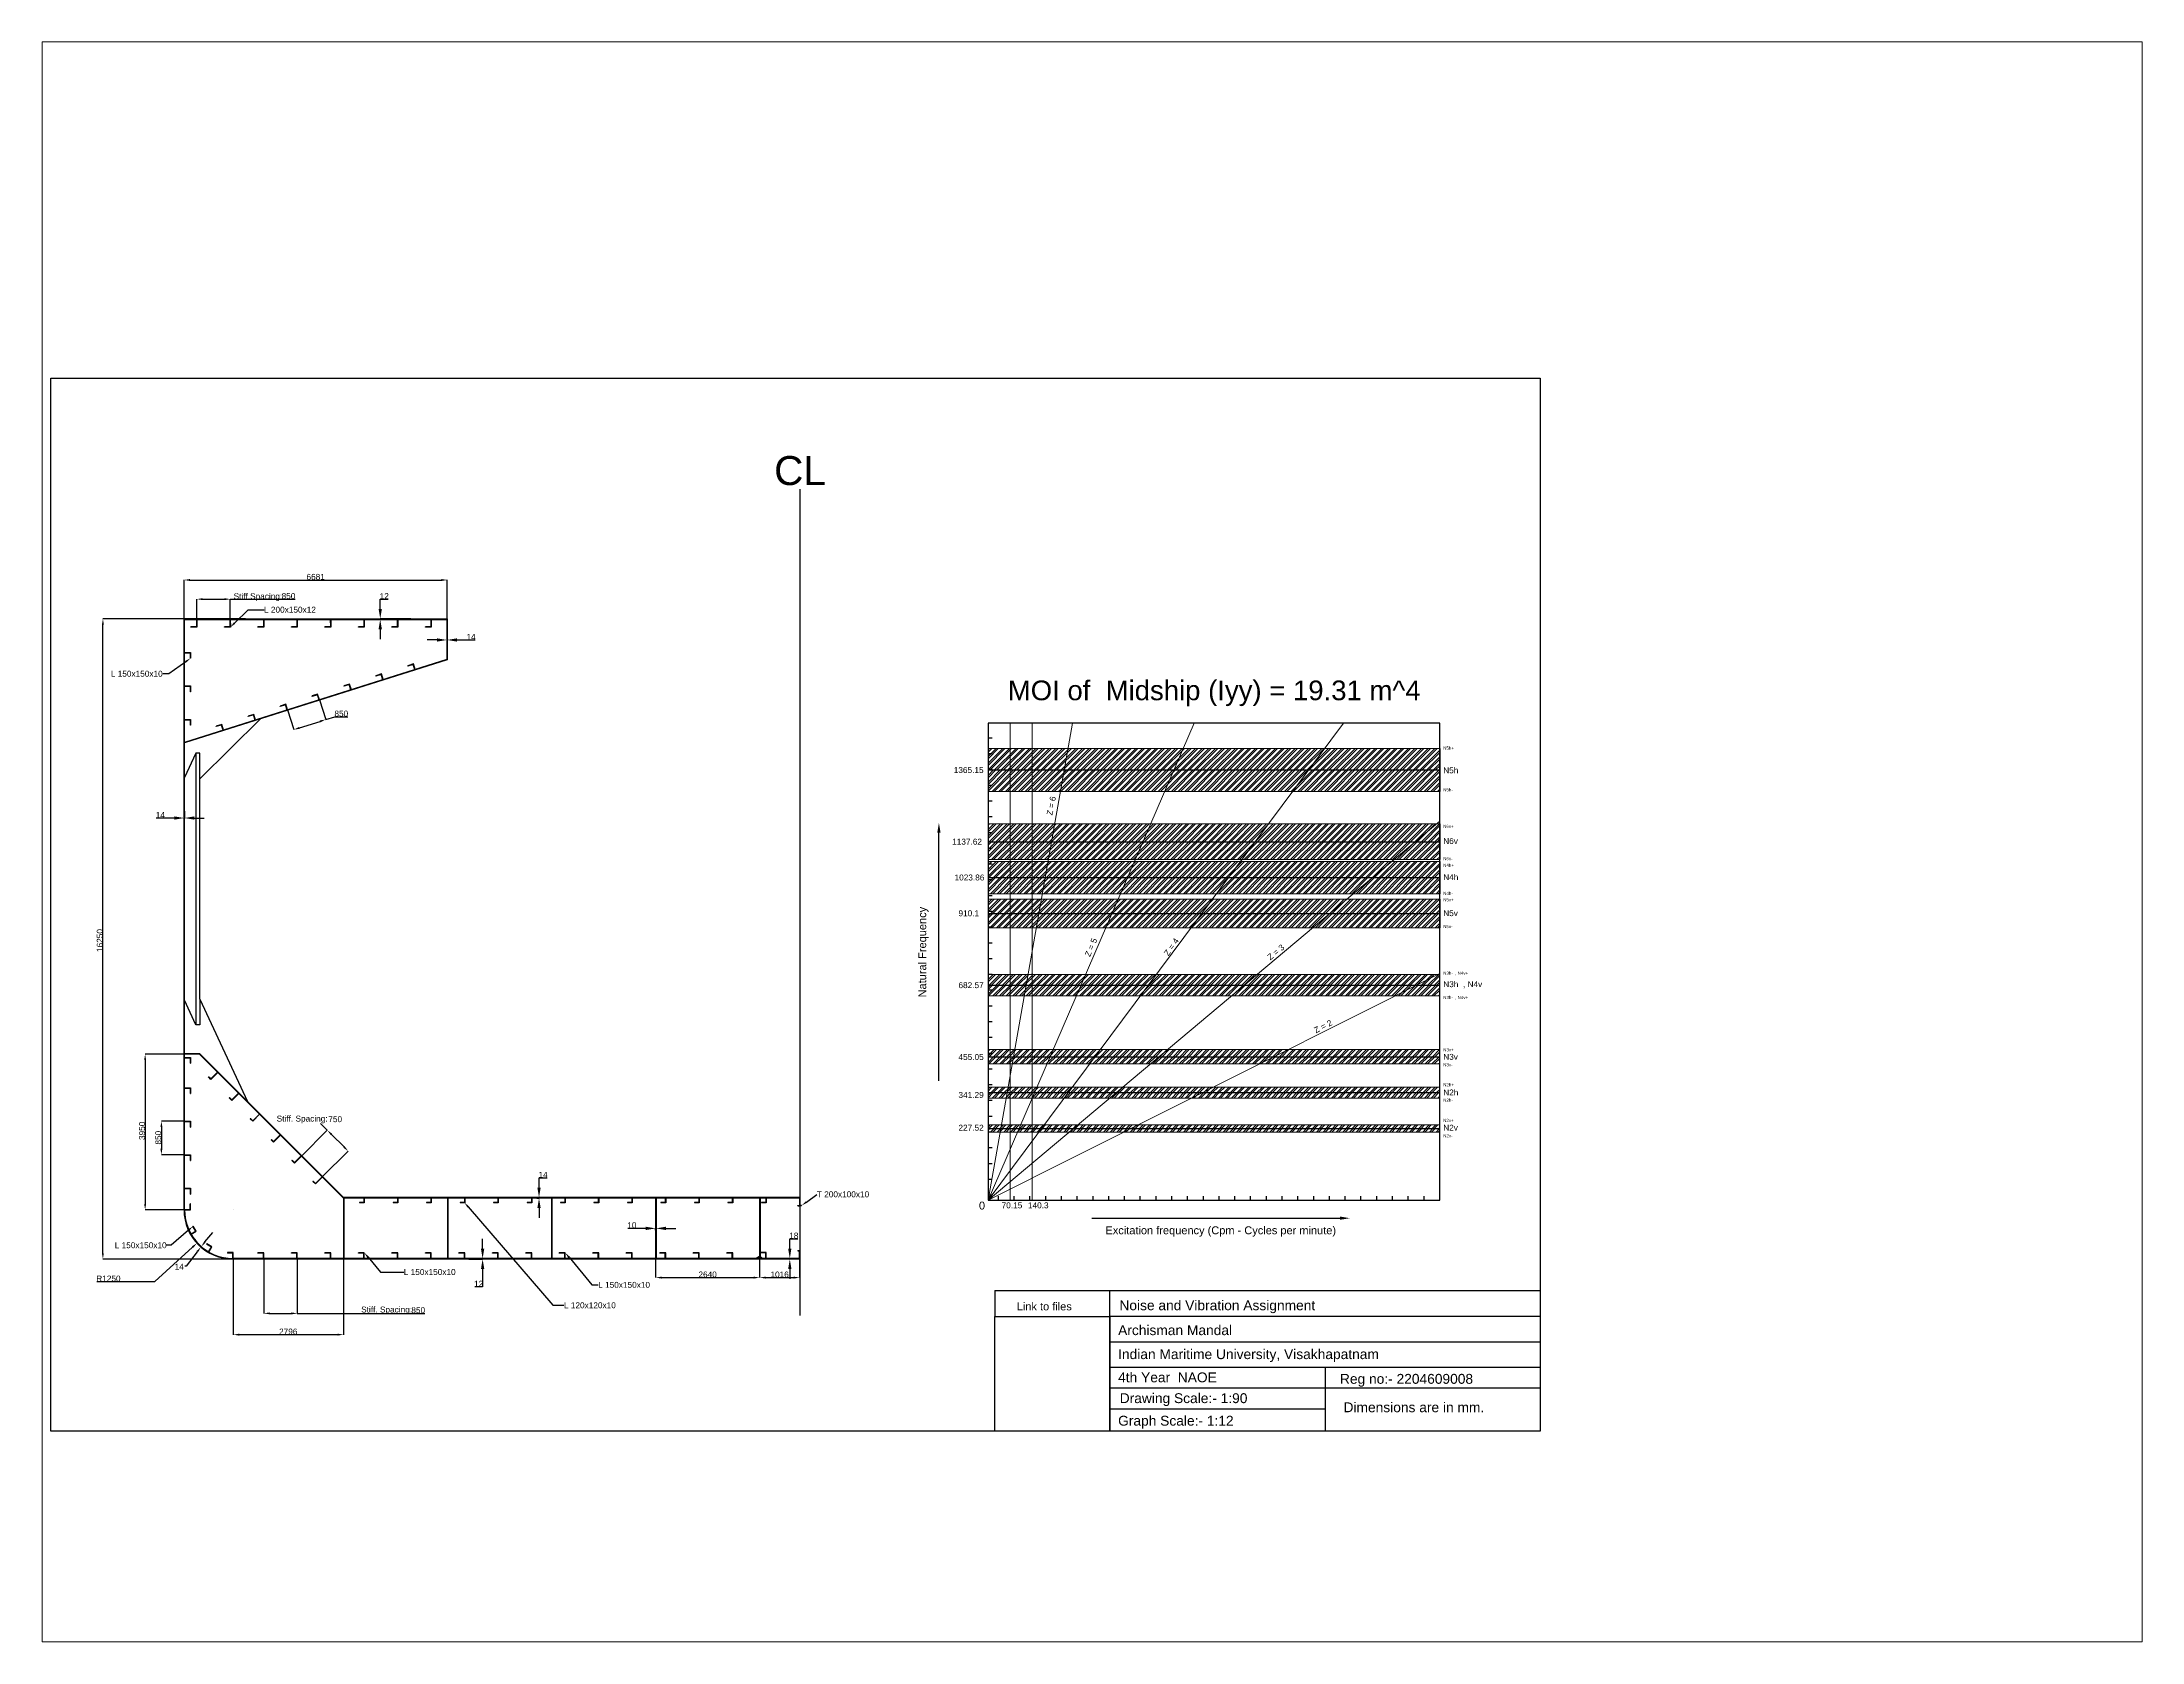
# Paper-space layout 'Layout1' of a CAD drawing. Header units: millimetres. Extents: x 1.05 to 9.45, y 0.8 to 7.2.
# The model-space entities are those that its viewports show. They can reach past a viewport. Long polylines and large blocks are cut down to what shows.
import ezdxf
from ezdxf import colors
from ezdxf.entities.mleader import LeaderData, LeaderLine
from ezdxf.math import Vec2, Vec3

# ---------------------------------------------------------------- set-up
doc = ezdxf.new("R2010")
doc.units = ezdxf.units.MM
doc.header["$MEASUREMENT"] = 0
doc.linetypes.add('ACAD_ISO02W100', pattern=[15, 12, -3])
doc.layers.add('Dim', color=7, linetype='Continuous')
doc.layers.add('Hull Resonance', color=7, linetype='Continuous')
doc.styles.get("Standard").update_dxf_attribs({"font": 'arial.ttf'})
doc.dimstyles.get("Standard").update_dxf_attribs({"dimtxt": 250, "dimasz": 250, "dimexe": 0.18, "dimexo": 0.0625, "dimgap": 2, "dimtad": 1, "dimtoh": 1, "dimdec": 4, "dimzin": 0, "dimdsep": 46, "dimtxsty": 'Standard', "dimcen": 0.09, "dimadec": 0, "dimazin": 0, "dimtfac": 1, "dimtdec": 4, "dimtofl": 0, "dimtmove": 0, "dimatfit": 3, "dimfxl": 1, "dimtolj": 1, "dimtzin": 0, "dimarcsym": 1})
picture_1 = doc.add_image_def('image1.png', size_in_pixel=(1155, 1155))
pattern_1 = [(45, (-25243.46, -5958.06), (-84.3765, 84.3765), []), (45, (-25187.21, -5958.06), (-84.3765, 84.3765), [])]
pattern_2 = [(45, (16689.45, 391.52), (-84.3765, 84.3765), []), (45, (16745.7, 391.52), (-84.3765, 84.3765), [])]
pattern_3 = [(45, (-286.38, 312.98), (-84.3765, 84.3765), []), (45, (-230.13, 312.98), (-84.3765, 84.3765), [])]

# ---------------------------------------------------------------- blocks, each defined once
blk = doc.blocks.new('*D4')
at = {"color": 0, "lineweight": -2, "transparency": 16777216}
for p, q in [((-20368, 15056), (-20368, 15568)), ((-20218, 15568), (-19668, 15568)), ((-19518, 15056), (-19518, 15568)), ((-19518, 15568), (-17874, 15568))]:
    blk.add_line(p, q, dxfattribs=at)
at = {"color": 0, "transparency": 16777216}
for points in [[(-20218, 15593), (-20218, 15543), (-20368, 15568)], [(-19668, 15593), (-19668, 15543), (-19518, 15568)]]:
    blk.add_solid(points, dxfattribs=at)
at = {"layer": 'Defpoints', "color": 0, "transparency": 16777216}
for p in [(-20368, 15568), (-20368, 15056), (-19518, 15056)]:
    blk.add_point(p, dxfattribs=at)
at = {"color": 0, "lineweight": 5, "transparency": 16777216, "insert": (-18042, 15646), "char_height": 150, "width": 247.88, "attachment_point": 5}
blk.add_mtext('\\A1;{\\fArial Baltic|b0|i0|c0|p34;850}', dxfattribs=at)
blk = doc.blocks.new('*D5')
at = {"color": 0, "lineweight": -2, "transparency": 16777216}
for p, q in [((-19443, 15068), (-22753, 15068)), ((-22752, -1032), (-22752, 14918)), ((-19443, -1182), (-22753, -1182))]:
    blk.add_line(p, q, dxfattribs=at)
at = {"color": 0, "transparency": 16777216}
for points in [[(-22777, 14918), (-22727, 14918), (-22752, 15068)], [(-22777, -1032), (-22727, -1032), (-22752, -1182)]]:
    blk.add_solid(points, dxfattribs=at)
at = {"layer": 'Defpoints', "color": 0, "transparency": 16777216}
for p in [(-22752, 15068), (-19443, 15068), (-19443, -1182)]:
    blk.add_point(p, dxfattribs=at)
at = {"color": 0, "lineweight": 5, "transparency": 16777216, "insert": (-22831, 6904), "char_height": 150, "attachment_point": 5, "rotation": 90}
blk.add_mtext('\\A1;16250', dxfattribs=at)
blk = doc.blocks.new('*D6')
at = {"color": 0, "lineweight": -2, "transparency": 16777216}
for p, q in [((-19443, -1182), (-19443, -3100)), ((-16647, -1182), (-16647, -3100)), ((-19293, -3099), (-16797, -3099))]:
    blk.add_line(p, q, dxfattribs=at)
at = {"color": 0, "transparency": 16777216}
for points in [[(-19293, -3074), (-19293, -3124), (-19443, -3099)], [(-16797, -3074), (-16797, -3124), (-16647, -3099)]]:
    blk.add_solid(points, dxfattribs=at)
at = {"layer": 'Defpoints', "color": 0, "transparency": 16777216}
for p in [(-19443, -1182), (-16647, -1182), (-16647, -3099)]:
    blk.add_point(p, dxfattribs=at)
at = {"color": 0, "lineweight": 5, "transparency": 16777216, "insert": (-18048, -3021), "char_height": 150, "attachment_point": 5}
blk.add_mtext('\\A1;2796', dxfattribs=at)
blk = doc.blocks.new('*D7')
at = {"color": 0, "lineweight": -2, "transparency": 16777216}
for p, q in [((-19443, 68), (-19443, 68)), ((-19443, 68), (-19443, 68)), ((-21433, -1754), (-20475, -878)), ((-22908, -1754), (-21433, -1754))]:
    blk.add_line(p, q, dxfattribs=at)
at = {"color": 0, "transparency": 16777216}
blk.add_solid([(-20492, -859), (-20458, -896), (-20365, -776)], dxfattribs=at)
at = {"layer": 'Defpoints', "color": 0, "transparency": 16777216}
for p in [(-19443, 68), (-20365, -776)]:
    blk.add_point(p, dxfattribs=at)
at = {"color": 0, "lineweight": 5, "transparency": 16777216, "insert": (-22612, -1676), "char_height": 150, "attachment_point": 5}
blk.add_mtext('\\A1;R1250', dxfattribs=at)
blk = doc.blocks.new('*D8')
at = {"color": 0, "lineweight": -2, "transparency": 16777216}
for p, q in [((-20693, 4018), (-21680, 4018)), ((-21680, 3868), (-21680, 218)), ((-20693, 68), (-21680, 68))]:
    blk.add_line(p, q, dxfattribs=at)
at = {"color": 0, "transparency": 16777216}
for points in [[(-21705, 3868), (-21655, 3868), (-21680, 4018)], [(-21705, 218), (-21655, 218), (-21680, 68)]]:
    blk.add_solid(points, dxfattribs=at)
at = {"layer": 'Defpoints', "color": 0, "transparency": 16777216}
for p in [(-20693, 4018), (-21680, 68), (-20693, 68)]:
    blk.add_point(p, dxfattribs=at)
at = {"color": 0, "lineweight": 5, "transparency": 16777216, "insert": (-21759, 2074), "char_height": 150, "attachment_point": 5, "rotation": 90}
blk.add_mtext('\\A1;3950', dxfattribs=at)
blk = doc.blocks.new('*D12')
at = {"color": 0, "lineweight": -2, "transparency": 16777216}
for p, q in [((-8724, -1182), (-8724, -1651)), ((-6084, -1182), (-6084, -1651)), ((-8574, -1651), (-6234, -1651))]:
    blk.add_line(p, q, dxfattribs=at)
at = {"color": 0, "transparency": 16777216}
for points in [[(-8574, -1626), (-8574, -1676), (-8724, -1651)], [(-6234, -1626), (-6234, -1676), (-6084, -1651)]]:
    blk.add_solid(points, dxfattribs=at)
at = {"layer": 'Defpoints', "color": 0, "transparency": 16777216}
for p in [(-8724, -1182), (-6084, -1182), (-6084, -1651)]:
    blk.add_point(p, dxfattribs=at)
at = {"color": 0, "lineweight": 5, "transparency": 16777216, "insert": (-7404, -1573), "char_height": 150, "attachment_point": 5}
blk.add_mtext('\\A1;2640', dxfattribs=at)
blk = doc.blocks.new('*D13')
at = {"color": 0, "lineweight": -2, "transparency": 16777216}
for p, q in [((-6084, -1182), (-6084, -1651)), ((-5068, -1182), (-5068, -1651)), ((-5934, -1651), (-5218, -1651))]:
    blk.add_line(p, q, dxfattribs=at)
at = {"color": 0, "transparency": 16777216}
for points in [[(-5934, -1626), (-5934, -1676), (-6084, -1651)], [(-5218, -1626), (-5218, -1676), (-5068, -1651)]]:
    blk.add_solid(points, dxfattribs=at)
at = {"layer": 'Defpoints', "color": 0, "transparency": 16777216}
for p in [(-6084, -1182), (-5068, -1182), (-5068, -1651)]:
    blk.add_point(p, dxfattribs=at)
at = {"color": 0, "lineweight": 5, "transparency": 16777216, "insert": (-5576, -1573), "char_height": 150, "attachment_point": 5}
blk.add_mtext('\\A1;1016', dxfattribs=at)
blk = doc.blocks.new('*D14')
at = {"color": 0, "lineweight": -2, "transparency": 16777216}
for p, q in [((-20679, 2318), (-21267, 2318)), ((-21267, 2168), (-21267, 1618)), ((-20679, 1468), (-21267, 1468))]:
    blk.add_line(p, q, dxfattribs=at)
at = {"color": 0, "transparency": 16777216}
for points in [[(-21292, 2168), (-21242, 2168), (-21267, 2318)], [(-21292, 1618), (-21242, 1618), (-21267, 1468)]]:
    blk.add_solid(points, dxfattribs=at)
at = {"layer": 'Defpoints', "color": 0, "transparency": 16777216}
for p in [(-20679, 2318), (-21267, 1468), (-20679, 1468)]:
    blk.add_point(p, dxfattribs=at)
at = {"color": 0, "lineweight": 5, "transparency": 16777216, "insert": (-21346, 1900), "char_height": 150, "attachment_point": 5, "rotation": 90}
blk.add_mtext('\\A1;850', dxfattribs=at)
blk = doc.blocks.new('*D15')
at = {"color": 0, "lineweight": -2, "transparency": 16777216}
for p, q in [((-18668, -1170), (-18668, -2559)), ((-17818, -1170), (-17818, -2559)), ((-18518, -2559), (-17968, -2559)), ((-17818, -2559), (-14577, -2559))]:
    blk.add_line(p, q, dxfattribs=at)
at = {"color": 0, "transparency": 16777216}
for points in [[(-18518, -2534), (-18518, -2584), (-18668, -2559)], [(-17968, -2534), (-17968, -2584), (-17818, -2559)]]:
    blk.add_solid(points, dxfattribs=at)
at = {"layer": 'Defpoints', "color": 0, "transparency": 16777216}
for p in [(-18668, -1170), (-17818, -1170), (-17818, -2559)]:
    blk.add_point(p, dxfattribs=at)
at = {"color": 0, "lineweight": 5, "transparency": 16777216, "insert": (-14778, -2480), "char_height": 150, "attachment_point": 5}
blk.add_mtext('\\A1;{\\fArial Baltic|b0|i0|c0|p34; 850}', dxfattribs=at)
blk = doc.blocks.new('*D17')
at = {"color": 0, "lineweight": -2, "transparency": 16777216}
for p, q in [((-20693, 15068), (-20693, 16055)), ((-20543, 16054), (-14161, 16054)), ((-14011, 15068), (-14011, 16055))]:
    blk.add_line(p, q, dxfattribs=at)
at = {"color": 0, "transparency": 16777216}
for points in [[(-20543, 16079), (-20543, 16029), (-20693, 16054)], [(-14161, 16079), (-14161, 16029), (-14011, 16054)]]:
    blk.add_solid(points, dxfattribs=at)
at = {"layer": 'Defpoints', "color": 0, "transparency": 16777216}
for p in [(-14011, 16054), (-20693, 15068), (-14011, 15068)]:
    blk.add_point(p, dxfattribs=at)
at = {"color": 0, "lineweight": 5, "transparency": 16777216, "insert": (-17352, 16133), "char_height": 150, "attachment_point": 5}
blk.add_mtext('\\A1;6681', dxfattribs=at)
blk = doc.blocks.new('*D19')
at = {"layer": 'Defpoints', "color": 0, "transparency": 16777216}
for p in [(2348, 313), (8896, 313), (8896, -143)]:
    blk.add_point(p, dxfattribs=at)
at = {"layer": 'Hull Resonance', "color": 0, "lineweight": -2, "transparency": 16777216}
blk.add_line((2348, -143), (8646, -143), dxfattribs=at)
at = {"layer": 'Hull Resonance', "color": 0, "transparency": 16777216}
blk.add_solid([(8646, -101), (8646, -184), (8896, -143)], dxfattribs=at)
at = {"layer": 'Hull Resonance', "color": 0, "transparency": 16777216, "insert": (5497, -141), "char_height": 0.001, "attachment_point": 5}
blk.add_mtext('\\A1;6548.1786', dxfattribs=at)
blk = doc.blocks.new('_None')
blk = doc.blocks.new('*D28')
at = {"layer": 'Defpoints', "color": 0, "transparency": 16777216}
for p in [(-1533, 9892), (-1533, 9892), (-1533, 3344)]:
    blk.add_point(p, dxfattribs=at)
at = {"layer": 'Hull Resonance', "color": 0, "lineweight": -2, "transparency": 16777216}
blk.add_line((-1533, 3344), (-1533, 9642), dxfattribs=at)
at = {"layer": 'Hull Resonance', "color": 0, "transparency": 16777216}
blk.add_solid([(-1575, 9642), (-1492, 9642), (-1533, 9892)], dxfattribs=at)
at = {"layer": 'Hull Resonance', "color": 0, "transparency": 16777216, "insert": (-1535, 6493), "char_height": 0.001, "attachment_point": 5, "rotation": 90}
blk.add_mtext('\\A1;6548.1786', dxfattribs=at)
blk = doc.blocks.new('*D29')
at = {"color": 0, "lineweight": -2, "transparency": 16777216}
for p, q in [((-17257, 13013), (-17098, 12512)), ((-18067, 12756), (-17909, 12256)), ((-17766, 12301), (-17241, 12467)), ((-17098, 12512), (-16869, 12585)), ((-16869, 12585), (-16536, 12585))]:
    blk.add_line(p, q, dxfattribs=at)
at = {"color": 0, "transparency": 16777216}
for points in [[(-17773, 12325), (-17758, 12277), (-17909, 12256)], [(-17249, 12491), (-17234, 12443), (-17098, 12512)]]:
    blk.add_solid(points, dxfattribs=at)
at = {"layer": 'Defpoints', "color": 0, "transparency": 16777216}
for p in [(-17257, 13013), (-18067, 12756), (-17098, 12512)]:
    blk.add_point(p, dxfattribs=at)
at = {"color": 0, "lineweight": 5, "transparency": 16777216, "insert": (-16701, 12663), "char_height": 150, "attachment_point": 5}
blk.add_mtext('\\A1;850', dxfattribs=at)
blk = doc.blocks.new('*D30')
at = {"layer": 'Defpoints', "color": 0, "transparency": 16777216}
for p in [(-14025, 14777), (-14011, 14777), (-14011, 14532)]:
    blk.add_point(p, dxfattribs=at)
at = {"layer": 'Hull Resonance', "color": 0, "lineweight": -2, "transparency": 16777216}
for p, q in [((-14275, 14532), (-14525, 14532)), ((-14025, 14777), (-14025, 14532)), ((-14011, 14777), (-14011, 14532)), ((-13761, 14532), (-13307, 14532))]:
    blk.add_line(p, q, dxfattribs=at)
at = {"layer": 'Hull Resonance', "color": 0, "transparency": 16777216}
for points in [[(-14275, 14574), (-14275, 14490), (-14025, 14532)], [(-13761, 14574), (-13761, 14490), (-14011, 14532)]]:
    blk.add_solid(points, dxfattribs=at)
at = {"layer": 'Hull Resonance', "color": 0, "transparency": 16777216, "insert": (-13409, 14609), "char_height": 150, "attachment_point": 5}
blk.add_mtext('\\A1;14', dxfattribs=at)
blk = doc.blocks.new('*D31')
at = {"layer": 'Defpoints', "color": 0, "transparency": 16777216}
for p in [(-15713, 15068), (-14935, 15068), (-14935, 15056)]:
    blk.add_point(p, dxfattribs=at)
at = {"layer": 'Hull Resonance', "color": 0, "lineweight": -2, "transparency": 16777216}
for p, q in [((-15713, 15318), (-15713, 15568)), ((-15713, 15568), (-15512, 15568)), ((-14935, 15068), (-15713, 15068)), ((-14935, 15056), (-15713, 15056)), ((-15713, 14806), (-15713, 14556))]:
    blk.add_line(p, q, dxfattribs=at)
at = {"layer": 'Hull Resonance', "color": 0, "transparency": 16777216}
for points in [[(-15755, 15318), (-15671, 15318), (-15713, 15068)], [(-15755, 14806), (-15671, 14806), (-15713, 15056)]]:
    blk.add_solid(points, dxfattribs=at)
at = {"layer": 'Hull Resonance', "color": 0, "transparency": 16777216, "insert": (-15611, 15645), "char_height": 150, "attachment_point": 5}
blk.add_mtext('\\A1;12', dxfattribs=at)
blk = doc.blocks.new('*D32')
at = {"layer": 'Defpoints', "color": 0, "transparency": 16777216}
for p in [(-20693, 10183), (-20679, 10183), (-20693, 10013)]:
    blk.add_point(p, dxfattribs=at)
at = {"layer": 'Hull Resonance', "color": 0, "lineweight": -2, "transparency": 16777216}
for p, q in [((-20693, 10183), (-20693, 10013)), ((-20679, 10183), (-20679, 10013)), ((-20943, 10013), (-21397, 10013)), ((-20429, 10013), (-20179, 10013))]:
    blk.add_line(p, q, dxfattribs=at)
at = {"layer": 'Hull Resonance', "color": 0, "transparency": 16777216}
for points in [[(-20943, 10055), (-20943, 9971), (-20693, 10013)], [(-20429, 10055), (-20429, 9971), (-20679, 10013)]]:
    blk.add_solid(points, dxfattribs=at)
at = {"layer": 'Hull Resonance', "color": 0, "transparency": 16777216, "insert": (-21295, 10090), "char_height": 150, "attachment_point": 5}
blk.add_mtext('\\A1;14', dxfattribs=at)
blk = doc.blocks.new('*D33')
at = {"layer": 'Defpoints', "color": 0, "transparency": 16777216}
for p in [(-5318, -1164), (-5073, -1164), (-5068, -1182)]:
    blk.add_point(p, dxfattribs=at)
at = {"layer": 'Hull Resonance', "color": 0, "lineweight": -2, "transparency": 16777216}
for p, q in [((-5318, -914), (-5318, -664)), ((-5318, -664), (-5115, -664)), ((-5073, -1164), (-5318, -1164)), ((-5068, -1182), (-5318, -1182)), ((-5318, -1432), (-5318, -1682))]:
    blk.add_line(p, q, dxfattribs=at)
at = {"layer": 'Hull Resonance', "color": 0, "transparency": 16777216}
for points in [[(-5360, -914), (-5277, -914), (-5318, -1164)], [(-5360, -1432), (-5277, -1432), (-5318, -1182)]]:
    blk.add_solid(points, dxfattribs=at)
at = {"layer": 'Hull Resonance', "color": 0, "transparency": 16777216, "insert": (-5216, -586), "char_height": 150, "attachment_point": 5}
blk.add_mtext('\\A1;18', dxfattribs=at)
blk = doc.blocks.new('*D34')
at = {"layer": 'Defpoints', "color": 0, "transparency": 16777216}
for p in [(-13468, -1170), (-13468, -1182), (-13115, -1170)]:
    blk.add_point(p, dxfattribs=at)
at = {"layer": 'Hull Resonance', "color": 0, "lineweight": -2, "transparency": 16777216}
for p, q in [((-13115, -920), (-13115, -670)), ((-13468, -1170), (-13115, -1170)), ((-13468, -1182), (-13115, -1182)), ((-13115, -1432), (-13115, -1885)), ((-13115, -1885), (-13316, -1885))]:
    blk.add_line(p, q, dxfattribs=at)
at = {"layer": 'Hull Resonance', "color": 0, "transparency": 16777216}
for points in [[(-13156, -920), (-13073, -920), (-13115, -1170)], [(-13156, -1432), (-13073, -1432), (-13115, -1182)]]:
    blk.add_solid(points, dxfattribs=at)
at = {"layer": 'Hull Resonance', "color": 0, "transparency": 16777216, "insert": (-13216, -1807), "char_height": 150, "attachment_point": 5}
blk.add_mtext('\\A1;12', dxfattribs=at)
blk = doc.blocks.new('*D35')
at = {"layer": 'Defpoints', "color": 0, "transparency": 16777216}
for p in [(-11739, 380), (-11739, 366), (-11683, 380)]:
    blk.add_point(p, dxfattribs=at)
at = {"layer": 'Hull Resonance', "color": 0, "lineweight": -2, "transparency": 16777216}
for p, q in [((-11683, 630), (-11683, 880)), ((-11683, 880), (-11480, 880)), ((-11739, 380), (-11682, 380)), ((-11739, 366), (-11682, 366)), ((-11683, 116), (-11683, -134))]:
    blk.add_line(p, q, dxfattribs=at)
at = {"layer": 'Hull Resonance', "color": 0, "transparency": 16777216}
for points in [[(-11724, 630), (-11641, 630), (-11683, 380)], [(-11724, 116), (-11641, 116), (-11683, 366)]]:
    blk.add_solid(points, dxfattribs=at)
at = {"layer": 'Hull Resonance', "color": 0, "transparency": 16777216, "insert": (-11581, 958), "char_height": 150, "attachment_point": 5}
blk.add_mtext('\\A1;14', dxfattribs=at)
blk = doc.blocks.new('*D36')
at = {"layer": 'Defpoints', "color": 0, "transparency": 16777216}
for p in [(-8724, -402), (-8724, -444), (-8714, -444)]:
    blk.add_point(p, dxfattribs=at)
at = {"layer": 'Hull Resonance', "color": 0, "lineweight": -2, "transparency": 16777216}
for p, q in [((-8974, -402), (-9428, -402)), ((-8724, -444), (-8724, -402)), ((-8714, -444), (-8714, -402)), ((-8464, -402), (-8214, -402))]:
    blk.add_line(p, q, dxfattribs=at)
at = {"layer": 'Hull Resonance', "color": 0, "transparency": 16777216}
for points in [[(-8974, -360), (-8974, -444), (-8724, -402)], [(-8464, -360), (-8464, -444), (-8714, -402)]]:
    blk.add_solid(points, dxfattribs=at)
at = {"layer": 'Hull Resonance', "color": 0, "transparency": 16777216, "insert": (-9326, -323), "char_height": 150, "attachment_point": 5}
blk.add_mtext('\\A1;10', dxfattribs=at)
blk = doc.blocks.new('*U37')
at = {"layer": 'Hull Resonance'}
blk.add_line((0, 0), (0, -100), dxfattribs=at)
blk = doc.blocks.new('*U38')
at = {"layer": 'Hull Resonance', "color": 0, "linetype": 'ByBlock', "lineweight": -2, "transparency": 16777216}
for p, rotation in [((-286, 12049), 90.00000000000087), ((-286, 11649), 90.00000000000087), ((-286, 11249), 90.00000000000087), ((-286, 10849), 90.00000000000087), ((-286, 10449), 90.00000000000087), ((-286, 10049), 90.00000000000087), ((-286, 9649), 90.00000000000087), ((-286, 9249), 90.00000000000087), ((-286, 8849), 90.00000000000087), ((-286, 8449), 90.00000000000087), ((-286, 8049), 90.00000000000087), ((-286, 7649), 90.00000000000087), ((-286, 7249), 90.00000000000087), ((-286, 6849), 90.00000000000087), ((-286, 6449), 90.00000000000087), ((-286, 6049), 90.00000000000087), ((-286, 5649), 90.00000000000087), ((-286, 5249), 90.00000000000087), ((-286, 4849), 90.00000000000087), ((-286, 4449), 90.00000000000087), ((-286, 4049), 90.00000000000087), ((-286, 3649), 90.00000000000087), ((-286, 3249), 90.00000000000087), ((-286, 2849), 90.00000000000087), ((-286, 2449), 90.00000000000087), ((-286, 2049), 90.00000000000087), ((-286, 1649), 90.00000000000087), ((-286, 1249), 90.00000000000087), ((-286, 849), 90.00000000000087), ((-286, 449), 90.00000000000087), ((-22, 313), 180), ((378, 313), 180), ((778, 313), 180), ((1178, 313), 180), ((1578, 313), 180), ((1978, 313), 180), ((2378, 313), 180), ((2778, 313), 180), ((3178, 313), 180), ((3578, 313), 180), ((3978, 313), 180), ((4378, 313), 180), ((4778, 313), 180), ((5178, 313), 180), ((5578, 313), 180), ((5978, 313), 180), ((6378, 313), 180), ((6778, 313), 180), ((7178, 313), 180), ((7578, 313), 180), ((7978, 313), 180), ((8378, 313), 180), ((8778, 313), 180), ((9178, 313), 180), ((9578, 313), 180), ((9978, 313), 180), ((10378, 313), 180), ((10778, 313), 180), ((11178, 313), 180)]:
    blk.add_blockref('*U37', p, dxfattribs=dict(at, rotation=rotation))

msp = doc.modelspace()

# ---------------------------------------------------------------- hatches: boundary and pattern name
at = {"layer": 'Hull Resonance', "lineweight": 9, "transparency": 33554610}
h = msp.add_hatch(dxfattribs=at)
h.set_pattern_fill('ANSI32', color=2, scale=318.203651)
h.set_pattern_definition(pattern_1)
h.paths.add_polyline_path([(11178.0678, 11778.06034), (-286.37841, 11778.06034), (-286.37841, 11232.10423), (11178.0678, 11232.10423)])
h = msp.add_hatch(dxfattribs=at)
h.set_pattern_fill('ANSI32', color=2, scale=318.203651)
h.set_pattern_definition(pattern_2)
h.paths.add_polyline_path([(11178.0678, 11232.10423), (-286.37841, 11232.10423), (-286.37841, 10686.14813), (11178.0678, 10686.14813)])
h = msp.add_hatch(dxfattribs=at)
h.set_pattern_fill('ANSI32', color=5, scale=318.203651)
h.set_pattern_definition(pattern_1)
h.paths.add_polyline_path([(11178.0678, 9867.21397), (-286.37841, 9867.21397), (-286.37841, 9412.25055), (11178.0678, 9412.25055)])
h = msp.add_hatch(dxfattribs=at)
h.set_pattern_fill('ANSI32', color=5, scale=318.203651)
h.set_pattern_definition(pattern_1)
h.paths.add_polyline_path([(11178.0678, 8957.28713), (11178.0678, 9412.25055), (-286.37841, 9412.25055), (-286.37841, 8957.28713)])
h = msp.add_hatch(dxfattribs=at)
h.set_pattern_fill('ANSI32', color=2, scale=318.203651)
h.set_pattern_definition(pattern_1)
h.paths.add_polyline_path([(11178.0678, 8911.79079), (-286.37841, 8911.79079), (-286.37841, 8502.32371), (11178.0678, 8502.32371)])
h = msp.add_hatch(dxfattribs=at)
h.set_pattern_fill('ANSI32', color=2, scale=318.203651)
h.set_pattern_definition(pattern_1)
h.paths.add_polyline_path([(11178.0678, 8502.32371), (-286.37841, 8502.32371), (-286.37841, 8092.85663), (11178.0678, 8092.85663)])
h = msp.add_hatch(dxfattribs=at)
h.set_pattern_fill('ANSI32', color=5, scale=318.203651)
h.set_pattern_definition(pattern_1)
h.paths.add_polyline_path([(11178.0678, 7956.3676), (-286.37841, 7956.3676), (-286.37841, 7592.39687), (11178.0678, 7592.39687)])
h = msp.add_hatch(dxfattribs=at)
h.set_pattern_fill('ANSI32', color=5, scale=318.203651)
h.set_pattern_definition(pattern_1)
h.paths.add_polyline_path([(11178.0678, 7592.39687), (-286.37841, 7592.39687), (-286.37841, 7228.42613), (11178.0678, 7228.42613)])
at = {"layer": 'Hull Resonance', "lineweight": 9, "transparency": 33554607}
h = msp.add_hatch(dxfattribs=at)
h.set_pattern_fill('ANSI32', color=3, scale=318.203651)
h.set_pattern_definition([(45, (-24071.09, -5552.33), (-84.3765, 84.3765), []), (45, (-24014.83, -5552.33), (-84.3765, 84.3765), [])])
h.paths.add_polyline_path([(11178.0678, 6045.52124), (-286.37841, 6045.52124), (-286.37841, 5772.54318), (11178.0678, 5772.54318)])
h = msp.add_hatch(dxfattribs=at)
h.set_pattern_fill('ANSI32', color=3, scale=318.203651)
h.set_pattern_definition(pattern_3)
h.paths.add_polyline_path([(11178.0678, 5772.54318), (-286.37841, 5772.54318), (-286.37841, 5499.56513), (11178.0678, 5499.56513)])
at = {"layer": 'Hull Resonance', "lineweight": 9, "transparency": 33554610}
h = msp.add_hatch(dxfattribs=at)
h.set_pattern_fill('ANSI32', color=5, scale=318.203651)
h.set_pattern_definition(pattern_1)
h.paths.add_polyline_path([(11178.0678, 4134.67487), (-286.37841, 4134.67487), (-286.37841, 3952.6895), (11178.0678, 3952.6895)])
h = msp.add_hatch(dxfattribs=at)
h.set_pattern_fill('ANSI32', color=5, scale=318.203651)
h.set_pattern_definition(pattern_1)
h.paths.add_polyline_path([(-286.37841, 3952.6895), (-286.37841, 3770.70413), (11178.0678, 3770.70413), (11178.0678, 3952.6895)])
h = msp.add_hatch(dxfattribs=at)
h.set_pattern_fill('ANSI32', color=2, scale=318.203651)
h.set_pattern_definition(pattern_1)
h.paths.add_polyline_path([(11178.0678, 3042.76266), (11178.0678, 3179.25169), (-286.37841, 3179.25169), (-286.37841, 3042.76266)])
h = msp.add_hatch(dxfattribs=at)
h.set_pattern_fill('ANSI32', color=2, scale=318.203651)
h.set_pattern_definition(pattern_1)
h.paths.add_polyline_path([(11178.0678, 3042.76266), (-286.37841, 3042.76266), (-286.37841, 2906.27363), (11178.0678, 2906.27363)])
h = msp.add_hatch(dxfattribs=at)
h.set_pattern_fill('ANSI32', color=5, scale=318.203651)
h.set_pattern_definition(pattern_3)
h.paths.add_polyline_path([(11178.0678, 2223.8285), (-286.37841, 2223.8285), (-286.37841, 2132.83582), (11178.0678, 2132.83582)])
h = msp.add_hatch(dxfattribs=at)
h.set_pattern_fill('ANSI32', color=5, scale=318.203651)
h.set_pattern_definition(pattern_2)
h.paths.add_polyline_path([(-286.37841, 2132.83582), (-286.37841, 2041.84314), (11178.0678, 2041.84314), (11178.0678, 2132.83582)])

# ---------------------------------------------------------------- linework, layer by layer
at = {"linetype": 'ACAD_ISO02W100', "ltscale": 100}
msp.add_line((-5067.77387, 18363.60743), (-5067.77387, -2614.76643), dxfattribs=at)
for p, q in [((-20692.77387, 67.81248), (-20692.77387, 15067.81248)), ((-20692.77387, 15067.81248), (-14011.32429, 15067.81248)), ((-19130.27387, 15067.81248), (-20692.77387, 15067.81248)), ((-20692.77387, 15055.81248), (-14025.32429, 15055.81248)), ((-20678.77387, 67.81248), (-20678.77387, 15067.81248)), ((-14025.32429, 15055.81248), (-14025.32429, 14034.96038)), ((-14011.32429, 15067.81248), (-14011.32429, 14026.80325)), ((-20517.23522, 14855.84361), (-20517.23522, 14867.84361)), ((-19667.23522, 14855.84361), (-19667.23522, 14867.84361)), ((-18817.23522, 14855.84361), (-18817.23522, 14867.84361)), ((-17967.23522, 14855.84361), (-17967.23522, 14867.84361)), ((-17117.23522, 14855.84361), (-17117.23522, 14867.84361)), ((-16267.23522, 14855.84361), (-16267.23522, 14867.84361)), ((-15417.23522, 14855.84361), (-15417.23522, 14867.84361)), ((-14567.23522, 14855.84361), (-14567.23522, 14867.84361)), ((-14025.32429, 14034.96038), (-20678.77387, 11930.06592)), ((-14011.32429, 14026.80325), (-20678.77387, 11917.47973)), ((-20528.77387, 14067.81248), (-20538.77387, 14067.81248)), ((-15010.59758, 13870.09685), (-15013.61385, 13879.63111)), ((-16631.42172, 13357.3307), (-16634.43799, 13366.86496)), ((-15821.00965, 13613.71377), (-15824.02592, 13623.24803)), ((-20528.77387, 13217.81248), (-20538.77387, 13217.81248)), ((-18252.24585, 12844.56455), (-18255.26212, 12854.09881)), ((-17441.83378, 13100.94762), (-17444.85005, 13110.48188)), ((-20528.77387, 12367.81248), (-20538.77387, 12367.81248)), ((-20293.30791, 11009.66943), (-18752.97234, 12526.72896)), ((-19873.06998, 12331.79839), (-19876.08626, 12341.33265)), ((-19062.65792, 12588.18147), (-19065.67419, 12597.71573)), ((-20393.30791, 11659.66943), (-20678.77387, 11040.05686)), ((-20293.30791, 11659.66943), (-20393.30791, 11659.66943)), ((-20393.30791, 11659.66943), (-20393.30791, 4766.48372)), ((-20293.30791, 11009.66943), (-20293.30791, 11659.66943)), ((-20293.30791, 5416.48372), (-20293.30791, 11009.66943)), ((-20393.30791, 4766.48372), (-20678.77387, 5386.09629)), ((-20293.30791, 5416.48372), (-19081.47991, 2817.71018)), ((-20293.30791, 5416.48372), (-20293.30791, 4766.48372)), ((-20293.30791, 4766.48372), (-20393.30791, 4766.48372)), ((-20293.30791, 4029.53818), (-20678.77387, 4029.53818)), ((-20298.27847, 4017.53818), (-20678.77387, 4017.53818)), ((-20538.77387, 3787.81248), (-20528.77387, 3787.81248)), ((-16647.05277, 366.31248), (-20298.27847, 4017.53818)), ((-16644.0822, 380.31248), (-20293.30791, 4029.53818)), ((-20074.96431, 3440.67063), (-20067.89324, 3447.74169)), ((-20538.77387, 3017.81248), (-20528.77387, 3017.81248)), ((-19544.63422, 2910.34054), (-19537.56315, 2917.41161)), ((-16644.0822, 380.31248), (-19130.27387, 2866.48372)), ((-20538.77387, 2167.81248), (-20528.77387, 2167.81248)), ((-19014.30413, 2380.01045), (-19007.23307, 2387.08152)), ((-18483.97405, 1849.68037), (-18476.90298, 1856.75144)), ((-20538.77387, 1317.81248), (-20528.77387, 1317.81248)), ((-17953.64396, 1319.35028), (-17946.57289, 1326.42135)), ((-17423.31388, 789.0202), (-17416.24281, 796.09126)), ((-20538.77387, 467.81248), (-20528.77387, 467.81248)), ((-20528.77387, 217.81248), (-20538.77387, 217.81248)), ((-16647.05277, 366.31248), (-16647.05277, -1170.18752)), ((-16634.0822, 366.31248), (-16634.0822, -1170.18752)), ((-16237.77387, 256.31248), (-16237.77387, 246.31248)), ((-15387.77387, 256.31248), (-15387.77387, 246.31248)), ((-14537.77387, 256.31248), (-14537.77387, 246.31248)), ((-14004.0822, 366.31248), (-14004.0822, -1170.18752)), ((-13994.0822, 366.31248), (-13994.0822, -1170.18752)), ((-13687.77387, 256.31248), (-13687.77387, 246.31248)), ((-12837.77387, 256.31248), (-12837.77387, 246.31248)), ((-11987.77387, 256.31248), (-11987.77387, 246.31248)), ((-11364.0822, 366.31248), (-11364.0822, -1170.18752)), ((-11354.0822, 366.31248), (-11354.0822, -1170.18752)), ((-11137.77387, 256.31248), (-11137.77387, 246.31248)), ((-10287.77387, 256.31248), (-10287.77387, 246.31248)), ((-9437.77387, 256.31248), (-9437.77387, 246.31248)), ((-8724.0822, 366.31248), (-8724.0822, -1170.18752)), ((-8714.0822, 366.31248), (-8714.0822, -1170.18752)), ((-8587.77387, 256.31248), (-8587.77387, 246.31248)), ((-7737.77387, 256.31248), (-7737.77387, 246.31248)), ((-6887.77387, 256.31248), (-6887.77387, 246.31248)), ((-6084.0822, 366.31248), (-6084.0822, -1170.18752)), ((-6074.0822, 366.31248), (-6074.0822, -1170.18752)), ((-6037.77387, 256.31248), (-6037.77387, 246.31248)), ((-5117.77387, 166.31248), (-5117.77387, 176.31248)), ((-5072.77387, 366.31248), (-5072.77387, 176.31248)), ((-5062.77387, 366.31248), (-5062.77387, 176.31248)), ((-5017.77387, 166.31248), (-5017.77387, 176.31248)), ((-20458.27746, -345.28371), (-20466.93771, -350.28371)), ((-20115.67768, -797.69111), (-20120.67768, -806.35137)), ((-19592.77387, -1018.18752), (-19592.77387, -1028.18752)), ((-18817.77387, -1030.18752), (-18817.77387, -1020.18752)), ((-17967.77387, -1030.18752), (-17967.77387, -1020.18752)), ((-17117.77387, -1030.18752), (-17117.77387, -1020.18752)), ((-16267.77387, -1030.18752), (-16267.77387, -1020.18752)), ((-15417.77387, -1030.18752), (-15417.77387, -1020.18752)), ((-14567.77387, -1030.18752), (-14567.77387, -1020.18752)), ((-13717.77387, -1030.18752), (-13717.77387, -1020.18752)), ((-12867.77387, -1030.18752), (-12867.77387, -1020.18752)), ((-12017.77387, -1030.18752), (-12017.77387, -1020.18752)), ((-11167.77387, -1030.18752), (-11167.77387, -1020.18752)), ((-10317.77387, -1030.18752), (-10317.77387, -1020.18752)), ((-9467.77387, -1030.18752), (-9467.77387, -1020.18752)), ((-8617.77387, -1030.18752), (-8617.77387, -1020.18752)), ((-7767.77387, -1030.18752), (-7767.77387, -1020.18752)), ((-6917.77387, -1030.18752), (-6917.77387, -1020.18752)), ((-6067.77387, -1024.18752), (-6067.77387, -1014.18752)), ((-5117.77387, -964.18752), (-5117.77387, -974.18752)), ((-5072.77387, -1164.18752), (-5072.77387, -974.18752)), ((-19442.77387, -1145.85892), (-19407.18796, -1170.18752)), ((-19442.77387, -1168.18752), (-19442.77387, -1170.18752)), ((-6074.0822, -1170.18752), (-19442.77387, -1170.18752)), ((-5067.77387, -1182.18752), (-19442.77387, -1182.18752)), ((-6084.0822, -1115.24163), (-6168.1415, -1170.18752)), ((-6074.0822, -1115.9239), (-6004.8298, -1164.18752)), ((-5072.77387, -1164.18752), (-6074.0822, -1164.18752))]:
    msp.add_line(p, q)
at = {"lineweight": 5}
for p, q in [((-17056.81483, 2088.90019), (-17227.17874, 2259.2641)), ((-17713.18346, 1432.53156), (-17056.68756, 2089.02747)), ((-16632.55077, 1664.63612), (-16950.74882, 1982.83417)), ((-17182.85338, 902.20148), (-16526.35747, 1558.69738))]:
    msp.add_line(p, q, dxfattribs=at)
at = {"linetype": 'ByBlock', "lineweight": -2}
for p, q in [((-20160.90066, -746.98783), (-19963.28605, -504.67706)), ((-20642.00126, -1356.86771), (-20676.6144, -1356.86771))]:
    msp.add_line(p, q, dxfattribs=at)
for points in [[(-20367.74338, 15055.84297), (-20367.23522, 14855.84361), (-20517.23522, 14855.84361)], [(-20379.74334, 15055.81248), (-20379.26575, 14867.84361), (-20517.23522, 14867.84361)], [(-19517.74338, 15055.84297), (-19517.23522, 14855.84361), (-19667.23522, 14855.84361)], [(-19529.74334, 15055.81248), (-19529.26575, 14867.84361), (-19667.23522, 14867.84361)], [(-18667.74338, 15055.84297), (-18667.23522, 14855.84361), (-18817.23522, 14855.84361)], [(-18679.74334, 15055.81248), (-18679.26575, 14867.84361), (-18817.23522, 14867.84361)], [(-17817.74338, 15055.84297), (-17817.23522, 14855.84361), (-17967.23522, 14855.84361)], [(-17829.74334, 15055.81248), (-17829.26575, 14867.84361), (-17967.23522, 14867.84361)], [(-16967.74338, 15055.84297), (-16967.23522, 14855.84361), (-17117.23522, 14855.84361)], [(-16979.74334, 15055.81248), (-16979.26575, 14867.84361), (-17117.23522, 14867.84361)], [(-16117.74338, 15055.84297), (-16117.23522, 14855.84361), (-16267.23522, 14855.84361)], [(-16129.74334, 15055.81248), (-16129.26575, 14867.84361), (-16267.23522, 14867.84361)], [(-15267.74338, 15055.84297), (-15267.23522, 14855.84361), (-15417.23522, 14855.84361)], [(-15279.74334, 15055.81248), (-15279.26575, 14867.84361), (-15417.23522, 14867.84361)], [(-14417.74338, 15055.84297), (-14417.23522, 14855.84361), (-14567.23522, 14855.84361)], [(-14429.74334, 15055.81248), (-14429.26575, 14867.84361), (-14567.23522, 14867.84361)], [(-20678.77387, 14217.81248), (-20528.77387, 14217.81248), (-20528.77387, 14067.81248)], [(-20678.77387, 14207.81248), (-20538.77387, 14207.81248), (-20538.77387, 14067.81248)], [(-14825.35589, 13781.86129), (-14870.59996, 13924.87518), (-15013.61385, 13879.63111)], [(-14834.89015, 13778.84502), (-14877.11795, 13912.32465), (-15010.59758, 13870.09685)], [(-20678.77387, 13367.81248), (-20528.77387, 13367.81248), (-20528.77387, 13217.81248)], [(-20678.77387, 13357.81248), (-20538.77387, 13357.81248), (-20538.77387, 13217.81248)], [(-16446.18002, 13269.09514), (-16491.42409, 13412.10903), (-16634.43799, 13366.86496)], [(-16455.71428, 13266.07886), (-16497.94208, 13399.5585), (-16631.42172, 13357.3307)], [(-15635.76795, 13525.47821), (-15681.01203, 13668.49211), (-15824.02592, 13623.24803)], [(-15645.30221, 13522.46194), (-15687.53001, 13655.94158), (-15821.00965, 13613.71377)], [(-18067.00416, 12756.32898), (-18112.24823, 12899.34288), (-18255.26212, 12854.09881)], [(-18076.53842, 12753.31271), (-18118.76622, 12886.79235), (-18252.24585, 12844.56455)], [(-17256.59209, 13012.71206), (-17301.83616, 13155.72595), (-17444.85005, 13110.48188)], [(-17266.12635, 13009.69579), (-17308.35415, 13143.17542), (-17441.83378, 13100.94762)], [(-20678.77387, 12517.81248), (-20528.77387, 12517.81248), (-20528.77387, 12367.81248)], [(-20678.77387, 12507.81248), (-20538.77387, 12507.81248), (-20538.77387, 12367.81248)], [(-19687.82829, 12243.56283), (-19733.07236, 12386.57673), (-19876.08626, 12341.33265)], [(-19697.36255, 12240.54656), (-19739.59035, 12374.02619), (-19873.06998, 12331.79839)], [(-18877.41622, 12499.94591), (-18922.66029, 12642.9598), (-19065.67419, 12597.71573)], [(-18886.95048, 12496.92964), (-18929.17828, 12630.40927), (-19062.65792, 12588.18147)], [(-20678.77387, 3937.81248), (-20528.77387, 3937.81248), (-20528.77387, 3787.81248)], [(-20678.77387, 3927.81248), (-20538.77387, 3927.81248), (-20538.77387, 3787.81248)], [(-19834.548, 3553.80771), (-20011.3247, 3377.03102), (-20074.96431, 3440.67063)], [(-19841.61907, 3560.87878), (-20011.3247, 3391.17315), (-20067.89324, 3447.74169)], [(-20678.77387, 3167.81248), (-20528.77387, 3167.81248), (-20528.77387, 3017.81248)], [(-20678.77387, 3157.81248), (-20538.77387, 3157.81248), (-20538.77387, 3017.81248)], [(-19304.21791, 3023.47762), (-19480.99461, 2846.70093), (-19544.63422, 2910.34054)], [(-19311.28898, 3030.54869), (-19480.99461, 2860.84307), (-19537.56315, 2917.41161)], [(-20678.77387, 2317.81248), (-20528.77387, 2317.81248), (-20528.77387, 2167.81248)], [(-20678.77387, 2307.81248), (-20538.77387, 2307.81248), (-20538.77387, 2167.81248)], [(-18773.88783, 2493.14754), (-18950.66452, 2316.37084), (-19014.30413, 2380.01045)], [(-18780.9589, 2500.21861), (-18950.66452, 2330.51298), (-19007.23307, 2387.08152)], [(-18243.55774, 1962.81745), (-18420.33444, 1786.04076), (-18483.97405, 1849.68037)], [(-18250.62881, 1969.88852), (-18420.33444, 1800.18289), (-18476.90298, 1856.75144)], [(-20678.77387, 1467.81248), (-20528.77387, 1467.81248), (-20528.77387, 1317.81248)], [(-20678.77387, 1457.81248), (-20538.77387, 1457.81248), (-20538.77387, 1317.81248)], [(-17713.22766, 1432.48737), (-17890.00435, 1255.71067), (-17953.64396, 1319.35028)], [(-17720.29872, 1439.55843), (-17890.00435, 1269.85281), (-17946.57289, 1326.42135)], [(-20678.77387, 617.81248), (-20528.77387, 617.81248), (-20528.77387, 467.81248)], [(-20678.77387, 607.81248), (-20538.77387, 607.81248), (-20538.77387, 467.81248)], [(-17182.89757, 902.15728), (-17359.67427, 725.38059), (-17423.31388, 789.0202)], [(-17189.96864, 909.22835), (-17359.67427, 739.52272), (-17416.24281, 796.09126)], [(-20678.77387, 67.81248), (-20528.77387, 67.81248), (-20528.77387, 217.81248)], [(-20678.77387, 77.81248), (-20538.77387, 77.81248), (-20538.77387, 217.81248)], [(-5067.77387, 366.31248), (-16647.05277, 366.31248)], [(-5067.77387, 380.31248), (-16644.0822, 380.31248)], [(-16117.77387, 366.31248), (-16117.77387, 246.31248), (-16237.77387, 246.31248)], [(-16127.77387, 366.31248), (-16127.77387, 256.31248), (-16237.77387, 256.31248)], [(-15267.77387, 366.31248), (-15267.77387, 246.31248), (-15387.77387, 246.31248)], [(-15277.77387, 366.31248), (-15277.77387, 256.31248), (-15387.77387, 256.31248)], [(-14417.77387, 366.31248), (-14417.77387, 246.31248), (-14537.77387, 246.31248)], [(-14427.77387, 366.31248), (-14427.77387, 256.31248), (-14537.77387, 256.31248)], [(-13567.77387, 366.31248), (-13567.77387, 246.31248), (-13687.77387, 246.31248)], [(-13577.77387, 366.31248), (-13577.77387, 256.31248), (-13687.77387, 256.31248)], [(-12717.77387, 366.31248), (-12717.77387, 246.31248), (-12837.77387, 246.31248)], [(-12727.77387, 366.31248), (-12727.77387, 256.31248), (-12837.77387, 256.31248)], [(-11867.77387, 366.31248), (-11867.77387, 246.31248), (-11987.77387, 246.31248)], [(-11877.77387, 366.31248), (-11877.77387, 256.31248), (-11987.77387, 256.31248)], [(-11017.77387, 366.31248), (-11017.77387, 246.31248), (-11137.77387, 246.31248)], [(-11027.77387, 366.31248), (-11027.77387, 256.31248), (-11137.77387, 256.31248)], [(-10167.77387, 366.31248), (-10167.77387, 246.31248), (-10287.77387, 246.31248)], [(-10177.77387, 366.31248), (-10177.77387, 256.31248), (-10287.77387, 256.31248)], [(-9317.77387, 366.31248), (-9317.77387, 246.31248), (-9437.77387, 246.31248)], [(-9327.77387, 366.31248), (-9327.77387, 256.31248), (-9437.77387, 256.31248)], [(-8467.77387, 366.31248), (-8467.77387, 246.31248), (-8587.77387, 246.31248)], [(-8477.77387, 366.31248), (-8477.77387, 256.31248), (-8587.77387, 256.31248)], [(-7617.77387, 366.31248), (-7617.77387, 246.31248), (-7737.77387, 246.31248)], [(-7627.77387, 366.31248), (-7627.77387, 256.31248), (-7737.77387, 256.31248)], [(-6767.77387, 366.31248), (-6767.77387, 246.31248), (-6887.77387, 246.31248)], [(-6777.77387, 366.31248), (-6777.77387, 256.31248), (-6887.77387, 256.31248)], [(-5917.77387, 366.31248), (-5917.77387, 246.31248), (-6037.77387, 246.31248)], [(-5927.77387, 366.31248), (-5927.77387, 256.31248), (-6037.77387, 256.31248)], [(-5117.77387, 176.31248), (-5072.77387, 176.31248)], [(-5117.77387, 166.31248), (-5067.77387, 166.31248)], [(-5017.77387, 166.31248), (-5067.77387, 166.31248)], [(-5017.77387, 176.31248), (-5062.77387, 176.31248)], [(-20518.18127, -541.52727), (-20396.93771, -471.52727), (-20466.93771, -350.28371)], [(-20513.18127, -550.18752), (-20383.27746, -475.18752), (-20458.27746, -345.28371)], [(-20069.43412, -997.59492), (-19999.43412, -876.35137), (-20120.67768, -806.35137)], [(-20060.77387, -1002.59492), (-19985.77387, -872.69111), (-20115.67768, -797.69111)], [(-19442.77387, -1168.18752), (-19442.77387, -1018.18752), (-19592.77387, -1018.18752)], [(-19452.77387, -1168.18752), (-19452.77387, -1028.18752), (-19592.77387, -1028.18752)], [(-18667.77387, -1170.18752), (-18667.77387, -1020.18752), (-18817.77387, -1020.18752)], [(-18677.77387, -1170.18752), (-18677.77387, -1030.18752), (-18817.77387, -1030.18752)], [(-17817.77387, -1170.18752), (-17817.77387, -1020.18752), (-17967.77387, -1020.18752)], [(-17827.77387, -1170.18752), (-17827.77387, -1030.18752), (-17967.77387, -1030.18752)], [(-16967.77387, -1170.18752), (-16967.77387, -1020.18752), (-17117.77387, -1020.18752)], [(-16977.77387, -1170.18752), (-16977.77387, -1030.18752), (-17117.77387, -1030.18752)], [(-16117.77387, -1170.18752), (-16117.77387, -1020.18752), (-16267.77387, -1020.18752)], [(-16127.77387, -1170.18752), (-16127.77387, -1030.18752), (-16267.77387, -1030.18752)], [(-15267.77387, -1170.18752), (-15267.77387, -1020.18752), (-15417.77387, -1020.18752)], [(-15277.77387, -1170.18752), (-15277.77387, -1030.18752), (-15417.77387, -1030.18752)], [(-14417.77387, -1170.18752), (-14417.77387, -1020.18752), (-14567.77387, -1020.18752)], [(-14427.77387, -1170.18752), (-14427.77387, -1030.18752), (-14567.77387, -1030.18752)], [(-13567.77387, -1170.18752), (-13567.77387, -1020.18752), (-13717.77387, -1020.18752)], [(-13577.77387, -1170.18752), (-13577.77387, -1030.18752), (-13717.77387, -1030.18752)], [(-12717.77387, -1170.18752), (-12717.77387, -1020.18752), (-12867.77387, -1020.18752)], [(-12727.77387, -1170.18752), (-12727.77387, -1030.18752), (-12867.77387, -1030.18752)], [(-11867.77387, -1170.18752), (-11867.77387, -1020.18752), (-12017.77387, -1020.18752)], [(-11877.77387, -1170.18752), (-11877.77387, -1030.18752), (-12017.77387, -1030.18752)], [(-11017.77387, -1170.18752), (-11017.77387, -1020.18752), (-11167.77387, -1020.18752)], [(-11027.77387, -1170.18752), (-11027.77387, -1030.18752), (-11167.77387, -1030.18752)], [(-10167.77387, -1170.18752), (-10167.77387, -1020.18752), (-10317.77387, -1020.18752)], [(-10177.77387, -1170.18752), (-10177.77387, -1030.18752), (-10317.77387, -1030.18752)], [(-9317.77387, -1170.18752), (-9317.77387, -1020.18752), (-9467.77387, -1020.18752)], [(-9327.77387, -1170.18752), (-9327.77387, -1030.18752), (-9467.77387, -1030.18752)], [(-8467.77387, -1170.18752), (-8467.77387, -1020.18752), (-8617.77387, -1020.18752)], [(-8477.77387, -1170.18752), (-8477.77387, -1030.18752), (-8617.77387, -1030.18752)], [(-7617.77387, -1170.18752), (-7617.77387, -1020.18752), (-7767.77387, -1020.18752)], [(-7627.77387, -1170.18752), (-7627.77387, -1030.18752), (-7767.77387, -1030.18752)], [(-6767.77387, -1170.18752), (-6767.77387, -1020.18752), (-6917.77387, -1020.18752)], [(-6777.77387, -1170.18752), (-6777.77387, -1030.18752), (-6917.77387, -1030.18752)], [(-5917.77387, -1164.18752), (-5917.77387, -1014.18752), (-6067.77387, -1014.18752)], [(-5927.77387, -1164.18752), (-5927.77387, -1024.18752), (-6067.77387, -1024.18752)], [(-5117.77387, -964.18752), (-5067.77387, -964.18752)], [(-5117.77387, -974.18752), (-5072.77387, -974.18752)]]:
    msp.add_lwpolyline(points)
msp.add_lwpolyline([(-20356.10852, -993.0112), (-20642.00126, -1356.86771)], dxfattribs=at)
for radius in [1250, 1236]:
    msp.add_arc((-19442.77387, 67.81248), radius, 180, 270)
for points in [[(-16933.07115, 2000.51184), (-16968.42649, 1965.1565), (-17056.81483, 2088.90019)], [(-16614.8731, 1682.31379), (-16650.22844, 1646.95845), (-16526.48475, 1558.5701)]]:
    msp.add_solid(points)
at = {"lineweight": 5}
for points in [[(-20375.76634, -977.56548), (-20263.43419, -875.06431), (-20336.45071, -1008.45692)], [(-20141.52669, -762.78812), (-20255.70239, -863.23168), (-20180.27463, -731.18754)]]:
    msp.add_solid(points, dxfattribs=at)
at = {"layer": 'Dim'}
for p, q in [((-112.8059, -1977.33106), (13728.91443, -1977.33106)), ((-112.8059, -1977.33106), (-112.8059, -2636.61074)), ((2802.91443, -5552.33106), (2802.91443, -1977.33106)), ((13728.91443, -1977.33106), (13728.91443, -5552.33106)), ((2802.91443, -2627.33106), (13728.91443, -2627.33106)), ((2802.91443, -3277.33106), (13728.91443, -3277.33106)), ((2802.91443, -3927.33106), (13728.91443, -3927.33106)), ((8265.91443, -3927.33106), (8265.91443, -5552.33106)), ((2802.91443, -4450.33106), (13728.91443, -4450.33106)), ((2802.91443, -4977.83106), (8265.91443, -4977.83106)), ((13728.91443, -5552.33106), (-112.8059, -5552.33106))]:
    msp.add_line(p, q, dxfattribs=at)
at = {"layer": 'Dim', "color": 250}
msp.add_lwpolyline([(-24071.08557, -5552.33106), (-24071.08557, 21177.66894), (13728.91443, 21177.66894), (13728.91443, -5552.33106), (-24071.08557, -5552.33106)], close=True, dxfattribs=at)
at = {"layer": 'Hull Resonance', "lineweight": 9}
for q in [(8732.80497, 12421.96395), (4941.10477, 12421.96395), (1853.12031, 12421.96395), (11178.0678, 9929.38547), (11178.0678, 6068.97312)]:
    msp.add_line((-286.37841, 312.98214), q, dxfattribs=at)
at = {"layer": 'Hull Resonance', "color": 1, "lineweight": 18}
for p, q in [((274.82159, 312.98214), (274.82159, 12421.96395)), ((836.02159, 312.19432), (836.02159, 12421.96395))]:
    msp.add_line(p, q, dxfattribs=at)
at = {"layer": 'Hull Resonance'}
for p, q in [((11178.0678, 11778.06034), (11178.0678, 10686.14813)), ((-286.37841, 11232.10423), (11178.0678, 11232.10423)), ((11178.0678, 9867.21397), (11178.0678, 8957.28713)), ((11178.0678, 8911.79079), (11178.0678, 8092.85663)), ((-286.37841, 8502.32371), (11178.0678, 8502.32371)), ((-286.37841, 7592.39687), (11178.0678, 7592.39687)), ((11178.0678, 7956.3676), (11178.0678, 7228.42613)), ((-286.37841, 312.98214), (11178.0678, 312.98214))]:
    msp.add_line(p, q, dxfattribs=at)
at = {"layer": 'Hull Resonance', "linetype": 'Continuous'}
msp.add_line((-286.37841, 9412.25055), (11178.0678, 9412.25055), dxfattribs=at)
at = {"layer": 'Hull Resonance', "linetype": 'ACAD_ISO02W100'}
msp.add_line((-286.37841, 9412.25055), (11178.0678, 9412.25055), dxfattribs=at)
at = {"layer": 'Hull Resonance', "lineweight": 25}
for p, q in [((-286.37841, 5772.54318), (11178.0678, 5772.54318)), ((-286.37841, 3952.6895), (11178.0678, 3952.6895)), ((-286.37841, 3042.76266), (11178.0678, 3042.76266)), ((-286.37841, 2132.83582), (11178.0678, 2132.83582))]:
    msp.add_line(p, q, dxfattribs=at)
at = {"layer": 'Hull Resonance', "color": 7}
msp.add_lwpolyline([(11178.0678, 312.98214), (11178.0678, 12421.96395), (-286.37841, 12421.96395), (-286.37841, 312.98214)], close=True, dxfattribs=at)
at = {"layer": 'Hull Resonance', "linetype": 'ACAD_ISO02W100', "lineweight": 0}
for points in [[(11178.0678, 11778.06034), (-286.37841, 11778.06034), (-286.37841, 10686.14813), (11178.0678, 10686.14813)], [(11178.0678, 9867.21397), (-286.37841, 9867.21397), (-286.37841, 8957.28713), (11178.0678, 8957.28713)], [(11178.0678, 8911.79079), (-286.37841, 8911.79079), (-286.37841, 8092.85663), (11178.0678, 8092.85663)], [(11178.0678, 7956.3676), (-286.37841, 7956.3676), (-286.37841, 7228.42613), (11178.0678, 7228.42613)], [(11178.0678, 5499.56513), (-286.37841, 5499.56513), (-286.37841, 6045.52124), (11178.0678, 6045.52124)], [(-286.37841, 3770.70413), (11178.0678, 3770.70413), (11178.0678, 4134.67487), (-286.37841, 4134.67487)], [(11178.0678, 3179.25169), (-286.37841, 3179.25169), (-286.37841, 2906.27363), (11178.0678, 2906.27363)], [(11178.0678, 2223.8285), (-286.37841, 2223.8285), (-286.37841, 2041.84314), (11178.0678, 2041.84314)]]:
    msp.add_lwpolyline(points, close=True, dxfattribs=at)
at = {"layer": 'Hull Resonance'}
for p in [(836.02159, 11780.23196), (836.02159, 11234.17244), (836.02159, 10688.11293), (836.02159, 9869.02365), (836.02159, 9413.97406), (836.02159, 8958.92446), (836.02159, 8913.4195), (836.02159, 8503.87487), (836.02159, 8094.33023), (836.02159, 7957.81535), (836.02159, 7593.77567), (836.02159, 7229.736), (836.02159, 6046.60705), (836.02159, 6046.60705), (836.02159, 5773.57729), (836.02159, 5773.57729), (836.02159, 5500.54753), (836.02159, 5500.54753), (836.02159, 4135.39874), (836.02159, 3953.3789), (836.02159, 3771.35907), (836.02159, 3179.79459), (836.02159, 3043.27971), (836.02159, 2906.76483), (836.02159, 2224.19044), (836.02159, 2133.18052), (836.02159, 2042.1706)]:
    msp.add_point(p, dxfattribs=at)

# ---------------------------------------------------------------- block references
at = {"layer": 'Hull Resonance', "lineweight": 0}
msp.add_blockref('*U38', (0, 0), dxfattribs=at)

# ---------------------------------------------------------------- texts
at = {"linetype": 'ACAD_ISO02W100', "ltscale": 100}
msp.add_text('CL', height=736.581439, dxfattribs=at).set_placement((-5716.81732, 18463.33417))
at = {"insert": (-19434.54533, 15717.84011), "char_height": 150, "attachment_point": 1}
msp.add_mtext_dynamic_manual_height_columns('\\A1;{\\fArial Baltic|b0|i0|c0|p34;Stiff.Spacing:}', width=1291.2418488, gutter_width=3682.9072, heights=[150], dxfattribs=at)
at = {"lineweight": 5, "char_height": 150}
for s, insert, attachment_point in [('\\A1;750', (-16856.30501, 2368.18279), 5), ('14', (-20696.93048, -1297.98249), 3)]:
    msp.add_mtext(s, dxfattribs=dict(at, insert=insert, attachment_point=attachment_point))
at = {"lineweight": 5, "insert": (-16197.58234, -2386.45468), "char_height": 150, "attachment_point": 1}
msp.add_mtext_dynamic_manual_height_columns('\\A1;{\\fArial Baltic|b0|i0|c0|p34;Stiff. Spacing:}', width=22697.2827208, gutter_width=3682.9072, heights=[0], dxfattribs=at)
at = {"layer": 'Dim', "attachment_point": 1}
for s, insert, char_height in [('Link to files', (441.91443, -2282.33106), 200), ('Noise and Vibration Assignment', (3047.41443, -2229.23829), 250), ('Archisman Mandal', (3014.91443, -2860.73829), 250), ('Indian Maritime University, Visakhapatnam', (3014.91443, -3469.33106), 250), ('4th Year  NAOE', (3014.91443, -4057.83106), 250), ('Reg no:- 2204609008', (8644.91443, -4095.63393), 250), ('Drawing Scale:- 1:90', (3055.41443, -4586.33106), 250), ('Graph Scale:- 1:12', (3014.91443, -5158.33106), 250), ('Dimensions are in mm.', (8735.91443, -4818.13393), 250)]:
    msp.add_mtext_dynamic_manual_height_columns(s, width=7960.5556434, gutter_width=750, heights=[0], dxfattribs=dict(at, insert=insert, char_height=char_height))
at = {"layer": 'Hull Resonance'}
msp.add_text('Natural Frequency', height=200, rotation=90, dxfattribs=at).set_placement((-1856.76402, 5460.66969))
msp.add_text('Stiff. Spacing:', height=150, dxfattribs=at).set_placement((-18341.23056, 2309.77402))
at = {"layer": 'Hull Resonance', "attachment_point": 1}
for s, width, gutter_width, heights, insert, char_height in [('MOI of  Midship (Iyy) = 19.31 m^ 4 ', 12663.8188289, 750, [0], (214.78053, 13502.71286), 500), ('N5h+', 1426.174128, 3682.9072, [0], (11266.0049, 11828.3993), 80), ('1365.15', 1426.174128, 3682.9072, [0], (-1157.25121, 11305.45216), 150), ('N5h', 1426.174128, 3682.9072, [0], (11266.0049, 11298.63168), 150), ('N5h-', 1426.174128, 3682.9072, [0], (11266.0049, 10769.29961), 80), ('N6v+', 1426.174128, 3682.9072, [0], (11266.0049, 9842.30239), 80), ('1137.62', 1426.174128, 3682.9072, [0], (-1197.48896, 9488.02284), 150), ('N6v', 1426.174128, 3682.9072, [0], (11266.0049, 9503.03684), 150), ('1023.86', 1426.174128, 3682.9072, [0], (-1137.10945, 8578.72595), 150), ('N6v-', 1426.174128, 3682.9072, [0], (11266.0049, 9021.86245), 80), ('N4h+', 1426.174128, 3682.9072, [0], (11266.0049, 8854.08098), 80), ('N4h', 1426.174128, 3682.9072, [0], (11266.0049, 8587.29066), 150), ('N4h-', 1426.174128, 3682.9072, [0], (11266.0049, 8141.57008), 80), ('910.1', 1426.174128, 3682.9072, [0], (-1037.40772, 7670.95181), 150), ('N5v+', 1426.174128, 3682.9072, [0], (11266.0049, 7978.42083), 80), ('N5v', 1426.174128, 3682.9072, [0], (11266.0049, 7673.46134), 150), ('N5v-', 1426.174128, 3682.9072, [0], (11266.0049, 7298.02017), 80), ('N3h-  , N4v+', 1426.174128, 3682.9072, [0], (11266.0049, 6116.22264), 80), ('N3h  , N4v', 1426.174128, 3682.9072, [0], (11266.0049, 5870.70417), 150), ('682.57', 1426.174128, 3682.9072, [0], (-1037.40772, 5845.51461), 150), ('N3h-  , N4v+', 1426.174128, 3682.9072, [0], (11266.0049, 5498.11208), 80), ('455.05', 1426.174128, 3682.9072, [0], (-1037.40772, 4022.44215), 150), ('N3v+', 1426.174128, 3682.9072, [0], (11266.0049, 4170.47026), 80), ('N3v-', 1426.174128, 3682.9072, [0], (11266.0049, 3791.79436), 80), ('N3v', 1426.174128, 3682.9072, [0], (11266.0049, 4026.81482), 150), ('N2h+', 1426.174128, 3682.9072, [0], (11266.0049, 3285.197), 80), ('341.29', 1426.174128, 3682.9072, [0], (-1037.40772, 3059.44553), 150), ('N2h-', 1426.174128, 3682.9072, [0], (11266.0049, 2891.5748), 80), ('N2h', 1426.174128, 3682.9072, [0], (11266.0049, 3122.51613), 150), ('227.52', 1426.174128, 3682.9072, [0], (-1037.40772, 2228.94836), 150), ('N2v+', 1426.174128, 3682.9072, [0], (11266.0049, 2379.35764), 80), ('N2v', 1426.174128, 3682.9072, [0], (11266.0049, 2228.94836), 150), ('N2v-', 1426.174128, 3682.9072, [0], (11266.0049, 1988.47922), 80), ('0', 200, 3682.9072, [0], (-517.8418, 276.20663), 200), ('70.15', 126.8609215, 37029.96849, [41.81693], (57.93795, 258.92111), 150), ('140.3', 126.8609215, 37029.96849, [41.81693], (725.64507, 258.1333), 150), ('Excitation frequency (Cpm - Cycles per minute)', 21484.967405, 3682.9072, [0], (2693.16716, -350.62905), 200)]:
    msp.add_mtext_dynamic_manual_height_columns(s, width=width, gutter_width=gutter_width, heights=heights, dxfattribs=dict(at, insert=insert, char_height=char_height))
at = {"layer": 'Hull Resonance', "char_height": 150, "attachment_point": 1}
for s, insert, rotation in [('Z = 6', (1196.70728, 10100.52261), 78.844719485), ('Z = 5', (2161.86365, 6538.56079), 66.886728395), ('Z = 4', (4166.57372, 6588.30181), 54.868780766), ('Z = 3', (6782.05632, 6514.07284), 39.345976442), ('Z = 2', (7966.29453, 4680.68577), 27.024061244)]:
    msp.add_mtext_dynamic_manual_height_columns(s, width=493.1964399, gutter_width=750, heights=[0], dxfattribs=dict(at, insert=insert, rotation=rotation))

# ---------------------------------------------------------------- dimensions: what is measured, and where the dimension line sits
at = {"lineweight": 5}
for base, p1, p2, picture, middle in [((-14011.32429, 16054.37818), (-20692.77387, 15067.81248), (-14011.32429, 15067.81248), '*D17', (-17352.04908, 16132.96413)), ((-6084.0822, -1651.19227), (-8724.0822, -1182.18752), (-6084.0822, -1182.18752), '*D12', (-7404.0822, -1572.60632)), ((-5067.77387, -1651.19227), (-6084.0822, -1182.18752), (-5067.77387, -1182.18752), '*D13', (-5575.92804, -1572.60632))]:
    dim = msp.add_linear_dim(base=base, p1=p1, p2=p2, dimstyle='Standard', override={"dimtxt": 150, "dimasz": 150, "dimdec": 0}, dxfattribs=at)
    dim.commit()
    dim.dimension.update_dxf_attribs({"geometry": picture, "text_midpoint": middle})
for base, p1, p2, text, picture, middle in [((-20367.74338, 15567.84011), (-19517.7433, 15055.81248), (-20367.74338, 15055.84297), '{\\fArial Baltic|b0|i0|c0|p34;850}', '*D4', (-18041.63103, 15567.84011)), ((-17817.77387, -2558.81516), (-18667.77387, -1170.18752), (-17817.77387, -1170.18752), '{\\fArial Baltic|b0|i0|c0|p34; 850}', '*D15', (-14778.29941, -2558.81516))]:
    dim = msp.add_linear_dim(base=base, p1=p1, p2=p2, text=text, dimstyle='Standard', override={"dimtxt": 150, "dimasz": 150, "dimdec": 0}, dxfattribs=at)
    dim.commit()
    dim.dimension.update_dxf_attribs({"geometry": picture, "text_midpoint": middle, "dimtype": 160})
for base, p1, p2, angle, picture, middle, dimtype in [((-22752.4072, 15067.81248), (-19442.77387, -1182.18752), (-19442.77387, 15067.81248), 90, '*D5', (-22752.4072, 6904.25615), 160), ((-17098.26194, 12512.23961), (-18067.00416, 12756.32898), (-17256.59209, 13012.71206), 17.555359664, '*D29', (-16701.14247, 12584.86573), 161), ((-21680.16525, 67.81248), (-20692.77387, 4017.53818), (-20692.77387, 67.81248), 90, '*D8', (-21680.16525, 2074.22879), 160), ((-21267.2966, 1467.81248), (-20678.77387, 2317.81248), (-20678.77387, 1467.81248), 90, '*D14', (-21267.2966, 1899.68659), 160)]:
    dim = msp.add_linear_dim(base=base, p1=p1, p2=p2, angle=angle, dimstyle='Standard', override={"dimtxt": 150, "dimasz": 150, "dimdec": 0}, dxfattribs=at)
    dim.commit()
    dim.dimension.update_dxf_attribs({"geometry": picture, "text_midpoint": middle, "dimtype": dimtype})
dim = msp.add_radius_dim(center=(-19442.77387, 67.81248), mpoint=(-20364.68782, -776.3289), dimstyle='Standard', override={"dimtxt": 150, "dimasz": 150, "dimdec": 0}, dxfattribs=at)
dim.commit()
dim.dimension.update_dxf_attribs({"geometry": '*D7', "text_midpoint": (-22612.23055, -1754.20298), "dimtype": 164})
dim = msp.add_linear_dim(base=(-16647.05277, -3099.46539), p1=(-19442.77387, -1182.18752), p2=(-16647.05277, -1182.18752), dimstyle='Standard', override={"dimtxt": 150, "dimasz": 150, "dimdec": 0}, dxfattribs=at)
dim.commit()
dim.dimension.update_dxf_attribs({"geometry": '*D6', "text_midpoint": (-18048.1141, -3099.46539), "dimtype": 160})
at = {"layer": 'Hull Resonance'}
for base, p1, p2, picture, middle in [((-15712.95936, 15067.81248), (-14935.26541, 15055.81248), (-14935.26541, 15067.81248), '*D31', (-15611.35159, 15645.11943)), ((-11682.62428, 380.31248), (-11738.97706, 366.31248), (-11738.97706, 380.31248), '*D35', (-11580.55607, 957.61943))]:
    dim = msp.add_linear_dim(base=base, p1=p1, p2=p2, angle=90, dimstyle='Standard', override={"dimtxt": 150, "dimdec": 0}, dxfattribs=at)
    dim.commit()
    dim.dimension.update_dxf_attribs({"geometry": picture, "text_midpoint": middle})
for base, p1, p2, picture, middle in [((-14011.32429, 14532.119), (-14025.32429, 14777.34762), (-14011.32429, 14777.34762), '*D30', (-13409.25608, 14609.42595)), ((-20692.77387, 10013.02678), (-20678.77387, 10182.94161), (-20692.77387, 10182.94161), '*D32', (-21294.84208, 10090.33374)), ((-8724.0822, -401.93752), (-8714.0822, -444.10267), (-8724.0822, -444.10267), '*D36', (-9326.20158, -323.35158))]:
    dim = msp.add_linear_dim(base=base, p1=p1, p2=p2, dimstyle='Standard', override={"dimtxt": 150, "dimdec": 0}, dxfattribs=at)
    dim.commit()
    dim.dimension.update_dxf_attribs({"geometry": picture, "text_midpoint": middle})
for base, p1, p2, override, picture, middle, dimtype in [((-1533.47652, 9892.47622), (-1533.47652, 3344.29762), (-1533.47652, 9892.47622), {"dimtxt": 0.001, "dimblk1": 'None', "dimsah": 1, "dimse1": 1, "dimse2": 1}, '*D28', (-1533.47652, 6493.38692), 161), ((-5318.16744, -1164.18752), (-5067.77387, -1182.18752), (-5072.77387, -1164.18752), {"dimtxt": 150, "dimdec": 0}, '*D33', (-5215.63879, -664.18752), 160), ((-13114.70443, -1170.18752), (-13468.08372, -1182.18752), (-13468.08372, -1170.18752), {"dimtxt": 150, "dimdec": 0}, '*D34', (-13216.31221, -1884.7632), 160)]:
    dim = msp.add_linear_dim(base=base, p1=p1, p2=p2, angle=90, dimstyle='Standard', override=override, dxfattribs=at)
    dim.commit()
    dim.dimension.update_dxf_attribs({"geometry": picture, "text_midpoint": middle, "dimtype": dimtype})
dim = msp.add_aligned_dim(p1=(2347.91904, 312.98214), p2=(8896.09764, 312.98214), distance=-455.54589, dimstyle='Standard', override={"dimtxt": 0.001, "dimblk1": 'None', "dimsah": 1, "dimse1": 1, "dimse2": 1}, dxfattribs=at)
dim.commit()
dim.dimension.update_dxf_attribs({"geometry": '*D19', "text_midpoint": (5497.00834, -140.56324)})

# ---------------------------------------------------------------- pictures from other files: only their frames are drawn
at = {"layer": 'Dim'}
image = msp.add_image(picture_1, insert=(-112.8059, -5552.33106), size_in_units=(2915.72032, 2915.72032), rotation=0, dxfattribs=at)
image.dxf.flags = 7

# ---------------------------------------------------------------- leaders
at = {"lineweight": 5}
ml = msp.add_multileader_mtext('Standard', dxfattribs=at)
ml.set_content('L 200x150x12', color=256)
ml.set_leader_properties()
ml.build(insert=Vec2(0, 0))
ml.multileader.update_dxf_attribs({"dogleg_length": 0.36, "arrow_head_size": 150})
ctx = ml.context
ctx.base_point, ctx.char_height, ctx.arrow_head_size, ctx.landing_gap_size, ctx.plane_origin, ctx.plane_x_axis, ctx.plane_y_axis = Vec3(-18662.9472, 15299.55196), 150, 150, 0.09, Vec3(-19517.23522, 14855.84361), Vec3(1, 0, 0), Vec3(0, 1, 0)
notes = []
notes.append((ctx, [(0, (1, 1, 0), (-19065.48576, 15299.55196), (1, 0, 0), 402.53856, [(0, [(-19517.23522, 14855.84361)], 0, [])])]))
ctx.mtext.insert, ctx.mtext.text_direction, ctx.mtext.flow_direction = Vec3(-18662.8572, 15375.83095), Vec3(1, 0, 0), 5
ml = msp.add_multileader_mtext('Standard', dxfattribs=at)
ml.set_content('L 150x150x10', color=256)
ml.set_leader_properties()
ml.build(insert=Vec2(0, 0))
ml.multileader.update_dxf_attribs({"dogleg_length": 0.36, "arrow_head_size": 150})
ctx = ml.context
ctx.base_point, ctx.char_height, ctx.arrow_head_size, ctx.landing_gap_size, ctx.plane_origin, ctx.plane_x_axis, ctx.plane_y_axis = Vec3(-22525.67695, 13674.16474), 150, 150, 0.09, Vec3(-20538.77387, 13367.81248), Vec3(1, 0, 0), Vec3(0, 1, 0)
ctx.text_align_type = 2
notes.append((ctx, [(1, (1, 1, 0), (-21079.61056, 13674.16474), (-1, 0, 0), 154.61763, [(0, [(-20528.77387, 14067.81248)], 0, [])])]))
ctx.mtext.insert, ctx.mtext.text_direction, ctx.mtext.alignment, ctx.mtext.flow_direction = Vec3(-21234.31819, 13750.44373), Vec3(1, 0, 0), 3, 5
ml = msp.add_multileader_mtext('Standard', dxfattribs=at)
ml.set_content('T 200x100x10', color=256)
ml.set_leader_properties()
ml.build(insert=Vec2(0, 0))
ml.multileader.update_dxf_attribs({"dogleg_length": 0.36, "arrow_head_size": 150})
ctx = ml.context
ctx.base_point, ctx.char_height, ctx.arrow_head_size, ctx.landing_gap_size, ctx.plane_origin, ctx.plane_x_axis, ctx.plane_y_axis = Vec3(-4631.60305, 461.71329), 150, 150, 0.09, Vec3(-5007.77387, 176.31248), Vec3(1, 0, 0), Vec3(0, 1, 0)
notes.append((ctx, [(0, (1, 1, 0), (-4631.96305, 461.71329), (1, 0, 0), 0.36, [(0, [(-5017.77387, 176.31248)], 0, [])])]))
ctx.mtext.insert, ctx.mtext.text_direction, ctx.mtext.flow_direction = Vec3(-4631.51305, 537.99228), Vec3(1, 0, 0), 5
ml = msp.add_multileader_mtext('Standard', dxfattribs=at)
ml.set_content('L 120x120x10', color=256)
ml.set_leader_properties()
ml.build(insert=Vec2(0, 0))
ml.multileader.update_dxf_attribs({"dogleg_length": 0.36, "arrow_head_size": 150})
ctx = ml.context
ctx.base_point, ctx.char_height, ctx.arrow_head_size, ctx.landing_gap_size, ctx.plane_origin, ctx.plane_x_axis, ctx.plane_y_axis = Vec3(-11050.31174, -2354.95049), 150, 150, 0.09, Vec3(-16117.77387, 246.31248), Vec3(1, 0, 0), Vec3(0, 1, 0)
notes.append((ctx, [(0, (1, 1, 0), (-11336.6969, -2354.95049), (1, 0, 0), 286.38516, [(0, [(-13577.77387, 256.31248)], 0, [])])]))
ctx.mtext.insert, ctx.mtext.text_direction, ctx.mtext.flow_direction = Vec3(-11050.22174, -2278.6715), Vec3(1, 0, 0), 5
ml = msp.add_multileader_mtext('Standard', dxfattribs=at)
ml.set_content('L 150x150x10', color=256)
ml.set_leader_properties()
ml.build(insert=Vec2(0, 0))
ml.multileader.update_dxf_attribs({"dogleg_length": 0.36, "arrow_head_size": 150})
ctx = ml.context
ctx.base_point, ctx.char_height, ctx.arrow_head_size, ctx.landing_gap_size, ctx.plane_origin, ctx.plane_x_axis, ctx.plane_y_axis = Vec3(-22425.88891, -830.92405), 150, 150, 0.09, Vec3(-20383.27746, -1175.18752), Vec3(1, 0, 0), Vec3(0, 1, 0)
ctx.text_align_type = 2
notes.append((ctx, [(1, (1, 1, 0), (-21022.94549, -830.92405), (-1, 0, 0), 111.49467, [(0, [(-20466.93771, -350.28371)], 0, [])])]))
ctx.mtext.insert, ctx.mtext.text_direction, ctx.mtext.alignment, ctx.mtext.flow_direction = Vec3(-21134.53015, -754.64505), Vec3(1, 0, 0), 3, 5
ml = msp.add_multileader_mtext('Standard', dxfattribs=at)
ml.set_content('L 150x150x10', color=256)
ml.set_leader_properties()
ml.build(insert=Vec2(0, 0))
ml.multileader.update_dxf_attribs({"dogleg_length": 0.36, "arrow_head_size": 150})
ctx = ml.context
ctx.base_point, ctx.char_height, ctx.arrow_head_size, ctx.landing_gap_size, ctx.plane_origin, ctx.plane_x_axis, ctx.plane_y_axis = Vec3(-15115.57881, -1510.79234), 150, 150, 0.09, Vec3(-16117.77387, -1020.18752), Vec3(1, 0, 0), Vec3(0, 1, 0)
notes.append((ctx, [(0, (1, 1, 0), (-15703.32384, -1510.79234), (1, 0, 0), 587.74503, [(0, [(-16117.77387, -1020.18752)], 0, [])])]))
ctx.mtext.insert, ctx.mtext.text_direction, ctx.mtext.flow_direction = Vec3(-15115.48881, -1434.51335), Vec3(1, 0, 0), 5
ml = msp.add_multileader_mtext('Standard', dxfattribs=at)
ml.set_content('L 150x150x10', color=256)
ml.set_leader_properties()
ml.build(insert=Vec2(0, 0))
ml.multileader.update_dxf_attribs({"dogleg_length": 0.36, "arrow_head_size": 150})
ctx = ml.context
ctx.base_point, ctx.char_height, ctx.arrow_head_size, ctx.landing_gap_size, ctx.plane_origin, ctx.plane_x_axis, ctx.plane_y_axis = Vec3(-10182.21664, -1836.58555), 150, 150, 0.09, Vec3(-10167.77387, 246.31248), Vec3(1, 0, 0), Vec3(0, 1, 0)
notes.append((ctx, [(0, (1, 1, 0), (-10339.54933, -1836.58555), (1, 0, 0), 157.33269, [(0, [(-11017.77387, -1020.18752)], 0, [])])]))
ctx.mtext.insert, ctx.mtext.text_direction, ctx.mtext.flow_direction = Vec3(-10182.12664, -1760.30656), Vec3(1, 0, 0), 5
for ctx, leaders in notes:
    for number, flags, end, landing, length, lines in leaders:
        leader = LeaderData()
        leader.index, (leader.has_last_leader_line, leader.has_dogleg_vector, leader.attachment_direction) = number, flags
        leader.last_leader_point, leader.dogleg_vector, leader.dogleg_length = Vec3(end), Vec3(landing), length
        for number, points, colour, breaks in lines:
            line = LeaderLine()
            line.index, line.vertices, line.color, line.breaks = number, Vec3.list(points), colors.encode_raw_color(colour), breaks
            leader.lines.append(line)
        ctx.leaders.append(leader)

psp = doc.layouts.get("Layout1")

# ---------------------------------------------------------------- viewports
at = {"layer": '0', "view_target_point": (7804.93476, 8142.42027)}
psp.add_viewport(center=(5.25, 4), size=(8.4, 6.4), view_center_point=(-5453.22224, 1262.14076), view_height=40608.4249056, dxfattribs=at)

doc.saveas('drawing.dxf')
